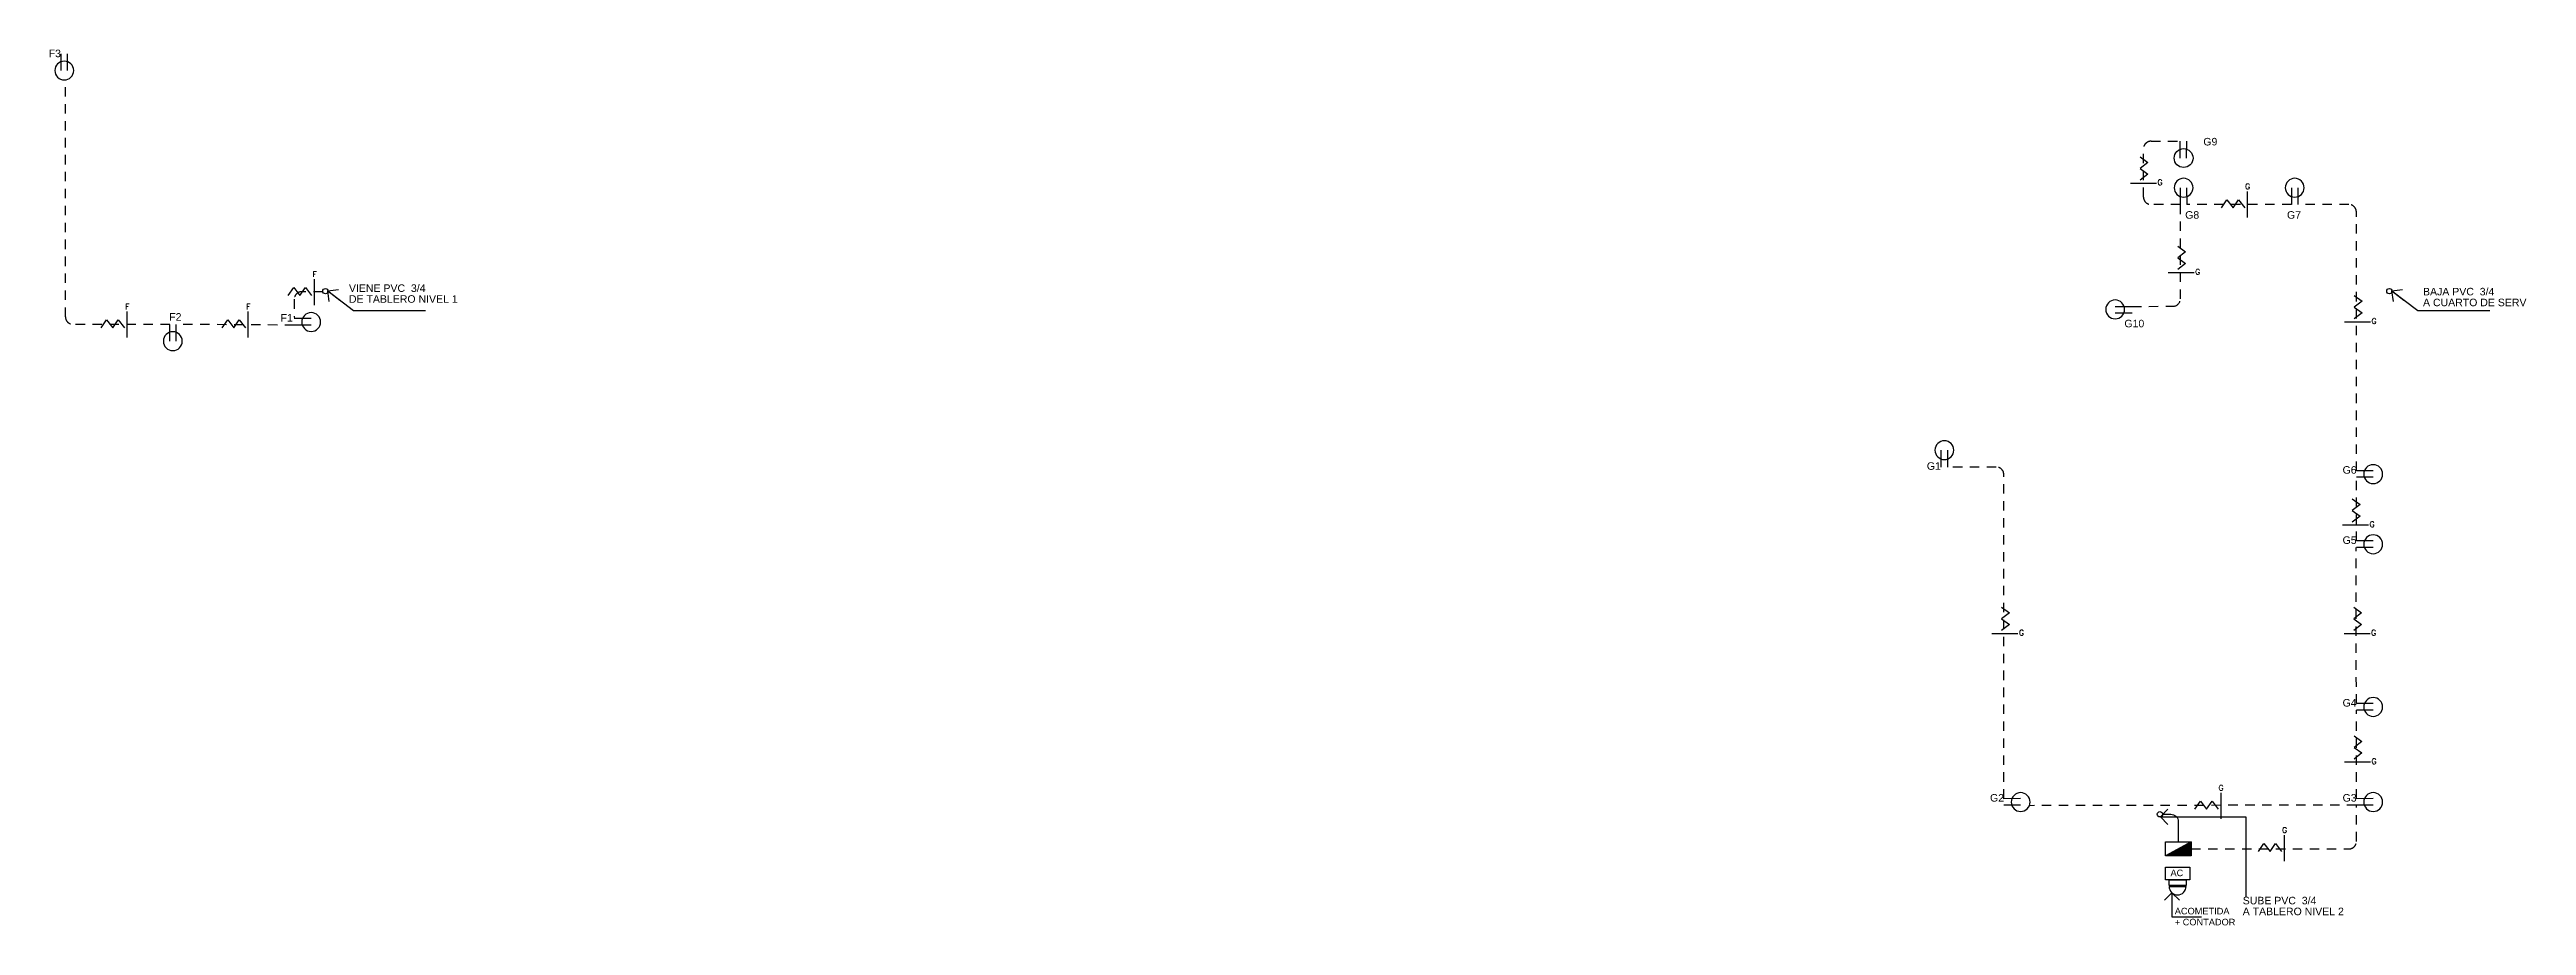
# Model space of a CAD drawing. Header units: inches. Extents: x -9 to 337, y -247 to 209.
# Drawn here: x 5.83 to 38.71, y -246.58 to -234.95 of the extents above; entities that cross this region are included whole.
import ezdxf

# ---------------------------------------------------------------- set-up
doc = ezdxf.new("R2010")
doc.units = ezdxf.units.IN
doc.header["$MEASUREMENT"] = 0
doc.linetypes.add('HIDDEN2', pattern=[0.1875, 0.125, -0.0625])
for name, color, linetype in [('ejes y cotas', 5, 'Continuous'), ('iluminacion', 2, 'Continuous'), ('labeltit', 3, 'Continuous'), ('PLANILLA', 7, 'Continuous')]:
    doc.layers.add(name, color=color, linetype=linetype)
doc.layers.add('lamina acana.', color=2, linetype='Continuous', lineweight=30)
doc.styles.add('MONOTXT4', font='monotxt4.shx')
doc.styles.add('NT_75 WALTER GUERRA', font='romans.shx', dxfattribs={"height": 0.152})
doc.styles.get("Standard").update_dxf_attribs({"font": 'arial.ttf'})
doc.dimstyles.new('E100', dxfattribs={"dimtxt": 0.15, "dimasz": 0.2, "dimexe": 0.15, "dimexo": 0.02, "dimgap": 0.09, "dimtad": 1, "dimzin": 0, "dimdsep": 46, "dimtxsty": 'MONOTXT4', "dimblk": 'DOTSMALL', "dimcen": 0.01, "dimdle": 0.15, "dimclrd": 1, "dimclre": 1, "dimclrt": 2, "dimadec": 0, "dimazin": 0, "dimtfac": 1, "dimtofl": 0, "dimtmove": 1, "dimatfit": 1, "dimldrblk": 'OPEN90', "dimfxl": 1, "dimtolj": 1, "dimtzin": 0, "dimarcsym": 0})

msp = doc.modelspace()

# ---------------------------------------------------------------- texts
at = {"color": 3, "char_height": 0.0739, "attachment_point": 5, "style": 'NT_75 WALTER GUERRA'}
for s, insert in [('G', (33.847, -236.716)), ('G', (35.011, -236.771)), ('F', (9.345, -237.936)), ('G', (34.348, -237.904)), ('F', (6.859, -238.366)), ('F', (8.466, -238.366)), ('G', (36.69, -238.558)), ('G', (36.664, -241.257)), ('G', (32.009, -242.697)), ('G', (36.684, -242.697)), ('G', (36.689, -244.403)), ('G', (34.659, -244.756)), ('G', (35.502, -245.318))]:
    msp.add_mtext_dynamic_manual_height_columns(s, width=0.5279, gutter_width=1, heights=[0], dxfattribs=dict(at, insert=insert))
at = {"color": 2, "char_height": 0.0875, "attachment_point": 1}
for s, insert in [('AC', (33.987, -245.842)), ('ACOMETIDA\\P+ CONTADOR', (34.044, -246.349))]:
    msp.add_mtext(s, dxfattribs=dict(at, insert=insert))
at = {"layer": 'ejes y cotas', "color": 2}
for s, p in [('F3', (5.815, -235.054)), ('G9', (34.423, -236.226)), ('G8', (34.182, -237.199)), ('G7', (35.534, -237.199)), ('VIENE PVC  3/4', (9.802, -238.171)), ('DE TABLERO NIVEL 1', (9.802, -238.315)), ('A CUARTO DE SERV', (37.34, -238.361)), ('BAJA PVC  3/4', (37.34, -238.217)), ('F2', (7.416, -238.553)), ('F1', (8.894, -238.565)), ('G10', (33.375, -238.641)), ('G1', (30.752, -240.533)), ('G6', (36.272, -240.585)), ('G5', (36.272, -241.517)), ('G4', (36.272, -243.677)), ('G2', (31.591, -244.939)), ('G3', (36.272, -244.939)), ('SUBE PVC  3/4', (34.946, -246.303)), ('A TABLERO NIVEL 2', (34.946, -246.447))]:
    msp.add_text(s, height=0.1, dxfattribs=at).set_placement(p)

# ---------------------------------------------------------------- blocks, each defined once
blk = doc.blocks.new('ddd')
at = {"layer": 'ejes y cotas', "color": 3}
for p, q in [((119.743, 21.45), (119.967, 21.45)), ((119.743, 21.365), (119.967, 21.365))]:
    blk.add_line(p, q, dxfattribs=at)
blk.add_circle((119.743, 21.405), 0.125, dxfattribs=at)
blk = doc.blocks.new('_DotSmall')
at = {"color": 0, "linetype": 'ByBlock', "const_width": 0.5}
blk.add_lwpolyline([(-0.0625, 0, 1), (0.0625, 0, 1)], format="xyb", close=True, dxfattribs=at)
blk = doc.blocks.new('_Open90')
at = {"color": 0, "linetype": 'ByBlock', "lineweight": -2}
for p, q in [((0, 0), (-1, 0)), ((-0.5, 0.5), (0, 0)), ((0, 0), (-0.5, -0.5))]:
    blk.add_line(p, q, dxfattribs=at)
blk = doc.blocks.new('NEUTRO')
at = {"layer": 'lamina acana.', "ltscale": 3.5}
for p, q in [((2164.912, -53.68), (2165.036, -53.768)), ((2165.036, -53.768), (2164.912, -53.864)), ((2164.912, -53.864), (2165.036, -53.952)), ((2165.036, -53.952), (2164.912, -54.048))]:
    blk.add_line(p, q, dxfattribs=at)
blk = doc.blocks.new('erytgtr')
at = {"color": 2}
for p, q in [((-8441078.558, 2239920.282), (-8441079.13, 2239920.282)), ((-8441079.13, 2239920.251), (-8441078.558, 2239920.251)), ((-8441079.13, 2239920.06), (-8441079.13, 2239920.251)), ((-8441078.558, 2239920.06), (-8441079.13, 2239920.06)), ((-8441078.558, 2239920.251), (-8441078.556, 2239920.06))]:
    blk.add_line(p, q, dxfattribs=at)
blk.add_arc((-8441078.844, 2239920.282), 0.286, 0, 180, dxfattribs=at)

# ---------------------------------------------------------------- linework, layer by layer
at = {"color": 5, "linetype": 'HIDDEN2'}
for points in [[(7.423, -238.602), (6.138, -238.602, -0.414214), (6.038, -238.502), (6.038, -235.366)], [(34.118, -237.011), (33.729, -237.011, -0.414214), (33.629, -236.911), (33.629, -236.27, -0.414214), (33.729, -236.17), (34.118, -236.17)], [(33.475, -238.363), (34.018, -238.362, 0.413716), (34.118, -238.262), (34.118, -237.011)], [(36.455, -240.547), (36.455, -237.11, 0.414214), (36.355, -237.01), (35.678, -237.01)], [(9.455, -238.168), (9.176, -238.168, 0.414712), (9.076, -238.269), (9.077, -238.527)], [(31.774, -244.9), (31.774, -240.596, 0.414712), (31.674, -240.496), (31.025, -240.497)], [(34.262, -245.567), (36.356, -245.567, 0.414712), (36.456, -245.467), (36.455, -244.985)]]:
    msp.add_lwpolyline(points, format="xyb", dxfattribs=at)
for points in [[(35.593, -237.01), (34.203, -237.01)], [(9.077, -238.612), (7.508, -238.602)], [(36.455, -241.478), (36.455, -240.631)], [(36.455, -243.638), (36.452, -241.563)], [(36.455, -244.9), (36.455, -243.723)], [(36.455, -244.985), (32.119, -244.993)]]:
    msp.add_lwpolyline(points, dxfattribs=at)
at = {"color": 5}
msp.add_lwpolyline([(33.883, -245.107), (33.991, -245.107, -0.414214), (34.091, -245.207), (34.091, -245.474)], format="xyb", dxfattribs=at)
at = {"color": 2}
msp.add_lwpolyline([(33.919, -245.81), (34.244, -245.81), (34.244, -245.977), (33.919, -245.977)], close=True, dxfattribs=at)
at = {"color": 4}
for centre in [(9.49, -238.161), (36.893, -238.161), (33.847, -245.107)]:
    msp.add_circle(centre, 0.0353, dxfattribs=at)
at = {"layer": 'iluminacion', "color": 3}
for p, q in [((33.454, -236.725), (33.801, -236.725)), ((35.011, -237.182), (35.011, -236.836)), ((9.345, -238.348), (9.345, -238.001)), ((33.955, -237.913), (34.301, -237.913)), ((6.859, -238.777), (6.859, -238.43)), ((8.466, -238.777), (8.466, -238.43)), ((36.297, -238.567), (36.644, -238.567)), ((36.271, -241.266), (36.618, -241.266)), ((31.616, -242.706), (31.962, -242.706)), ((36.291, -242.706), (36.638, -242.706)), ((36.297, -244.413), (36.643, -244.413)), ((34.659, -245.168), (34.659, -244.821)), ((35.502, -245.729), (35.502, -245.383))]:
    msp.add_line(p, q, dxfattribs=at)
at = {"layer": 'PLANILLA', "color": 1}
msp.add_line((34.262, -245.474), (33.919, -245.66), dxfattribs=at)
at = {"layer": 'PLANILLA', "color": 5}
msp.add_lwpolyline([(34.262, -245.474), (34.262, -245.66), (33.919, -245.66), (33.919, -245.474)], close=True, dxfattribs=at)
at = {"layer": 'PLANILLA', "color": 1}
msp.add_solid([(33.919, -245.66), (34.262, -245.66), (34.262, -245.474), (34.262, -245.66)], dxfattribs=at)

# ---------------------------------------------------------------- block references
at = {"xscale": 0.8398666566502728, "yscale": 0.8398666566502728, "zscale": 0.8398666566502728}
for p in [(-1784.654, -191.293), (-1784.154, -192.481), (-1781.811, -193.135), (-1781.837, -195.835), (-1786.493, -197.274), (-1781.817, -197.274), (-1781.812, -198.981)]:
    msp.add_blockref('NEUTRO', p, dxfattribs=at)
at = {"xscale": 0.8398666566502728, "yscale": 0.8398666566502728, "zscale": 0.8398666566502728, "rotation": 90}
for p in [(-10.421, -2055.291), (-36.087, -2056.456), (-38.573, -2056.885), (-36.966, -2056.885), (-10.773, -2063.276), (-9.93, -2063.838)]:
    msp.add_blockref('NEUTRO', p, dxfattribs=at)
at = {"layer": 'ejes y cotas', "xscale": -1}
for p, rotation in [((-15.179, -355.011), 270.0974345151221), ((55.363, -117.008), 90.0974345151221), ((56.838, -117.008), 90.0974345151221), ((-86.527, -217.202), 180.0974345151221), ((-13.738, -358.605), 270.0974345151221), ((129.08, -259.772), 0.09743451512211898), ((52.186, -120.493), 90.0974345151221), ((156.458, -261.792), 0.09743451512211898), ((156.458, -262.724), 0.09743451512211898), ((156.458, -264.884), 0.09743451512211898), ((151.777, -266.146), 0.09743451512211898), ((156.458, -266.146), 0.09743451512211898)]:
    msp.add_blockref('ddd', p, dxfattribs=dict(at, rotation=rotation))
at = {"layer": 'ejes y cotas', "rotation": 89.9025654848779}
msp.add_blockref('ddd', (55.363, -356.173), dxfattribs=at)
at = {"layer": 'labeltit', "xscale": 0.3943134059351165, "yscale": 0.3943134059351165, "zscale": 0.3943134059351165, "rotation": 180}
msp.add_blockref('erytgtr', (-3328396.467, 882984.531), dxfattribs=at)

msp.set_redraw_order([(e.dxf.handle, doc.entitydb.next_handle()) for e in msp.query("TEXT MTEXT ATTDEF DIMENSION ARC_DIMENSION")])  # texts and dimensions are drawn at this point

# ---------------------------------------------------------------- leaders
for points in [[(9.522, -238.156), (9.863, -238.42), (10.819, -238.42)], [(36.928, -238.156), (37.269, -238.42), (38.225, -238.42)], [(33.853, -245.141), (34.987, -245.141), (34.987, -246.207)], [(34.007, -246.149), (34.007, -246.471), (34.397, -246.471)]]:
    msp.add_leader(points, dimstyle='E100', override={"dimgap": 0.09, "dimtad": 0})

doc.saveas('drawing.dxf')
